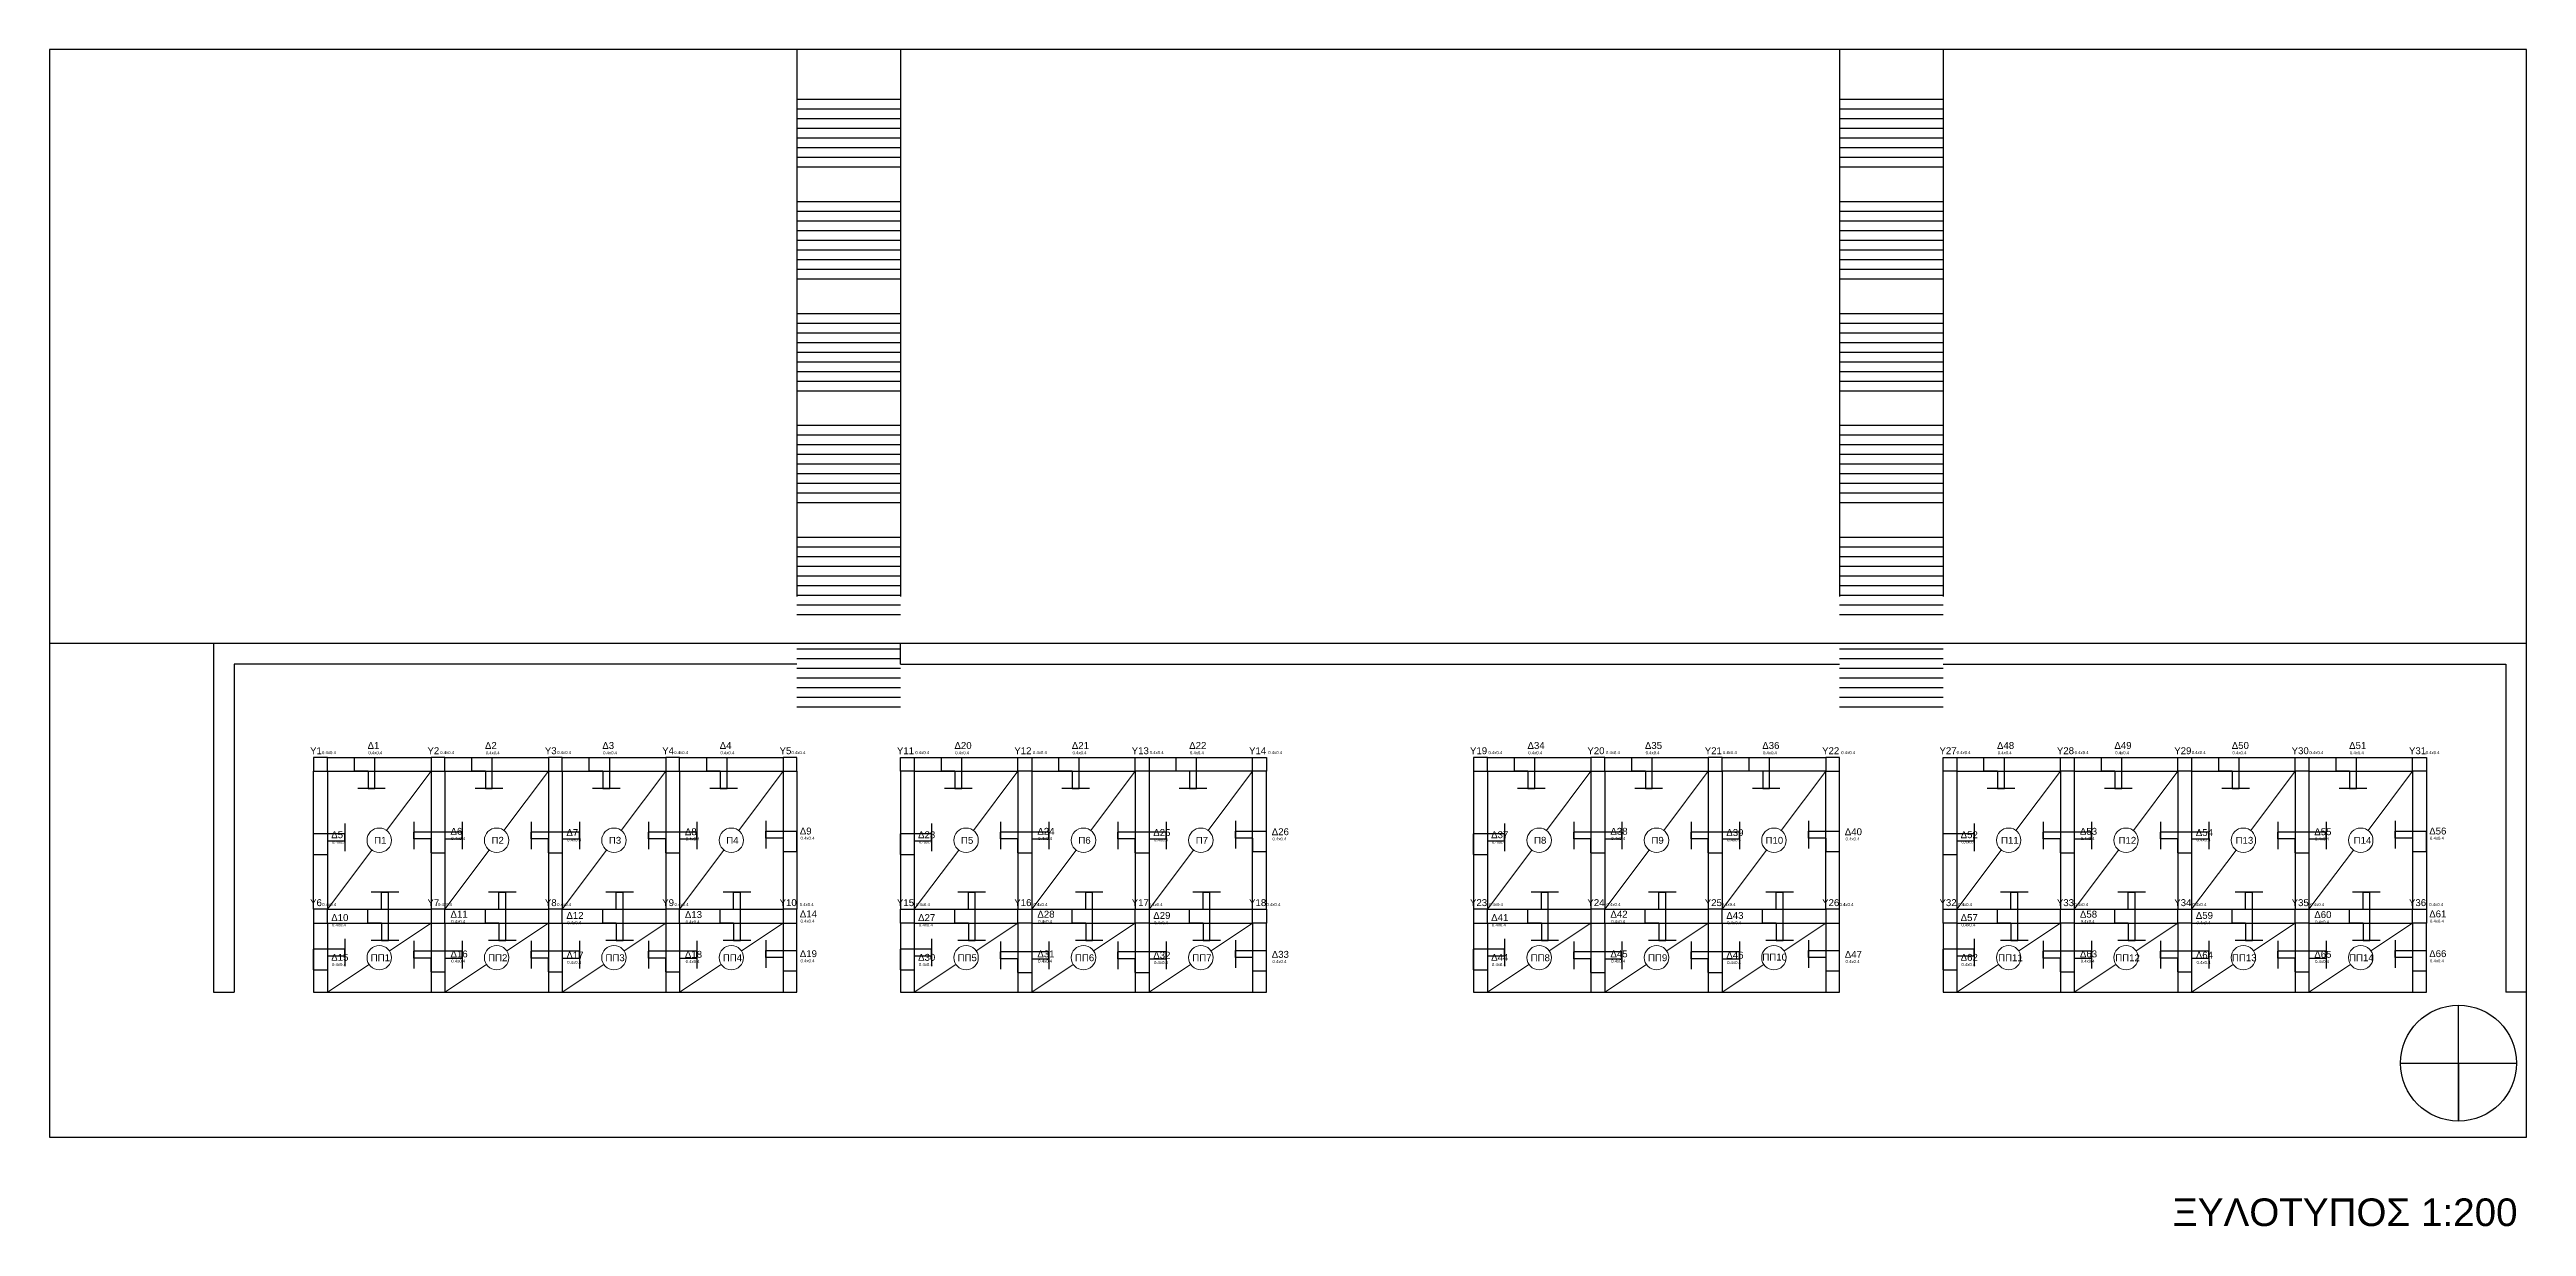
# Model space of a CAD drawing. Header units: millimetres. Extents: x 3409 to 3822, y 896 to 1108.
# Drawn here: x 3676.6 to 3748.4, y 898.1 to 932.2 of the extents above; entities that cross this region are included whole.
import ezdxf

# ---------------------------------------------------------------- set-up
doc = ezdxf.new("R2010")
doc.units = ezdxf.units.MM
for name, color, linetype in [('a-epipla', 8, 'Continuous'), ('A-text', 253, 'Continuous'), ('a-toixoi', 5, 'Continuous'), ('diakekomenes', 9, 'Continuous'), ('edafos', 2, 'Continuous'), ('ypostilwmata', 232, 'Continuous')]:
    doc.layers.add(name, color=color, linetype=linetype)
doc.layers.add('proteinomena iyometra', color=123, linetype='Continuous', lineweight=9)
doc.styles.get("Standard").update_dxf_attribs({"font": 'arial.ttf'})

msp = doc.modelspace()

# ---------------------------------------------------------------- texts
at = {"layer": 'a-epipla', "insert": (3738.133, 898.897), "char_height": 0.8, "attachment_point": 1}
msp.add_mtext_dynamic_manual_height_columns('ΞΥΛΟΤΥΠΟΣ 1:200', width=13.87388, gutter_width=12.5, heights=[0], dxfattribs=at)
at = {"layer": 'A-text', "attachment_point": 1}
for s, width, heights, insert, char_height in [('Y1', 3.03177, [0], (3684.177, 911.963), 0.2), ('Δ1', 0.72031, [0.364], (3685.843, 912.115), 0.2), ('Y2', 3.03177, [0], (3687.577, 911.963), 0.2), ('Δ2', 0.72031, [0.364], (3689.243, 912.115), 0.2), ('Y3', 3.03177, [0], (3690.977, 911.963), 0.2), ('Δ3', 0.72031, [0.364], (3692.643, 912.115), 0.2), ('Y4', 3.03177, [0], (3694.377, 911.963), 0.2), ('Δ4', 0.72031, [0.364], (3696.043, 912.115), 0.2), ('Y5', 3.03177, [0], (3697.777, 911.963), 0.2), ('Y11', 3.03177, [0], (3701.177, 911.963), 0.2), ('Δ20', 0.72031, [0.364], (3702.843, 912.115), 0.2), ('Y12', 3.03177, [0], (3704.577, 911.963), 0.2), ('Δ21', 0.72031, [0.364], (3706.243, 912.115), 0.2), ('Y13', 3.03177, [0], (3707.977, 911.963), 0.2), ('Δ22', 0.72031, [0.364], (3709.643, 912.115), 0.2), ('Y14', 3.03177, [0], (3711.377, 911.963), 0.2), ('Y19', 3.03177, [0], (3717.777, 911.963), 0.2), ('Δ34', 0.72031, [0.364], (3719.443, 912.115), 0.2), ('Y20', 3.03177, [0], (3721.177, 911.963), 0.2), ('Δ35', 0.72031, [0.364], (3722.843, 912.115), 0.2), ('Y21', 3.03177, [0], (3724.577, 911.963), 0.2), ('Δ36', 0.72031, [0.364], (3726.243, 912.115), 0.2), ('Y22', 3.03177, [0], (3727.977, 911.963), 0.2), ('Y27', 3.03177, [0], (3731.377, 911.963), 0.2), ('Δ48', 0.72031, [0.364], (3733.043, 912.115), 0.2), ('Y28', 3.03177, [0], (3734.777, 911.963), 0.2), ('Δ49', 0.72031, [0.364], (3736.443, 912.115), 0.2), ('Y29', 3.03177, [0], (3738.177, 911.963), 0.2), ('Δ50', 0.72031, [0.364], (3739.843, 912.115), 0.2), ('Y30', 3.03177, [0], (3741.577, 911.963), 0.2), ('Δ51', 0.72031, [0.364], (3743.243, 912.115), 0.2), ('Y31', 3.03177, [0], (3744.977, 911.963), 0.2), ('0.4x0.4', 0.2788, [0.119], (3684.522, 911.852), 0.088), ('0.4x0.4', 0.2788, [0.119], (3685.865, 911.849), 0.088), ('0.4x0.4', 0.2788, [0.119], (3687.945, 911.852), 0.088), ('0.4x0.4', 0.2788, [0.119], (3689.265, 911.849), 0.088), ('0.4x0.4', 0.2788, [0.119], (3691.335, 911.856), 0.088), ('0.4x0.4', 0.2788, [0.119], (3692.665, 911.849), 0.088), ('0.4x0.4', 0.2788, [0.119], (3694.723, 911.852), 0.088), ('0.4x0.4', 0.2788, [0.119], (3696.065, 911.849), 0.088), ('0.4x0.4', 0.2788, [0.119], (3698.121, 911.852), 0.088), ('0.4x0.4', 0.2788, [0.119], (3701.709, 911.852), 0.088), ('0.4x0.4', 0.2788, [0.119], (3702.865, 911.849), 0.088), ('0.4x0.4', 0.2788, [0.119], (3705.114, 911.852), 0.088), ('0.4x0.4', 0.2788, [0.119], (3706.265, 911.849), 0.088), ('0.4x0.4', 0.2788, [0.119], (3708.5, 911.852), 0.088), ('0.4x0.4', 0.2788, [0.119], (3709.665, 911.849), 0.088), ('0.4x0.4', 0.2788, [0.119], (3711.932, 911.852), 0.088), ('0.4x0.4', 0.2788, [0.119], (3718.309, 911.852), 0.088), ('0.4x0.4', 0.2788, [0.119], (3719.465, 911.849), 0.088), ('0.4x0.4', 0.2788, [0.119], (3721.714, 911.852), 0.088), ('0.4x0.4', 0.2788, [0.119], (3722.865, 911.849), 0.088), ('0.4x0.4', 0.2788, [0.119], (3725.1, 911.852), 0.088), ('0.4x0.4', 0.2788, [0.119], (3726.265, 911.849), 0.088), ('0.4x0.4', 0.2788, [0.119], (3728.532, 911.852), 0.088), ('0.4x0.4', 0.2788, [0.119], (3731.873, 911.852), 0.088), ('0.4x0.4', 0.2788, [0.119], (3733.065, 911.849), 0.088), ('0.4x0.4', 0.2788, [0.119], (3735.292, 911.852), 0.088), ('0.4x0.4', 0.2788, [0.119], (3736.465, 911.849), 0.088), ('0.4x0.4', 0.2788, [0.119], (3738.684, 911.856), 0.088), ('0.4x0.4', 0.2788, [0.119], (3739.865, 911.849), 0.088), ('0.4x0.4', 0.2788, [0.119], (3742.091, 911.852), 0.088), ('0.4x0.4', 0.2788, [0.119], (3743.265, 911.849), 0.088), ('0.4x0.4', 0.2788, [0.119], (3745.459, 911.852), 0.088), ('Δ5', 0.72031, [0.364], (3684.79, 909.53), 0.2), ('0.4x0.4', 0.2788, [0.119], (3684.812, 909.264), 0.088), ('Π1', 0.7636, [0], (3686.032, 909.368), 0.2), ('Δ6', 0.72031, [0.364], (3688.245, 909.629), 0.2), ('0.4x0.4', 0.2788, [0.119], (3688.267, 909.363), 0.088), ('Π2', 0.7636, [0], (3689.432, 909.368), 0.2), ('Δ7', 0.72031, [0.364], (3691.602, 909.593), 0.2), ('0.4x0.4', 0.2788, [0.119], (3691.624, 909.327), 0.088), ('Π3', 0.7636, [0], (3692.832, 909.368), 0.2), ('Δ8', 0.72031, [0.364], (3695.034, 909.617), 0.2), ('0.4x0.4', 0.2788, [0.119], (3695.056, 909.351), 0.088), ('Π4', 0.7636, [0], (3696.232, 909.368), 0.2), ('Δ9', 0.72031, [0.364], (3698.363, 909.637), 0.2), ('0.4x0.4', 0.2788, [0.119], (3698.385, 909.371), 0.088), ('Δ23', 0.72031, [0.364], (3701.79, 909.53), 0.2), ('0.4x0.4', 0.2788, [0.119], (3701.812, 909.264), 0.088), ('Π5', 0.7636, [0], (3703.032, 909.368), 0.2), ('Δ24', 0.72031, [0.364], (3705.245, 909.629), 0.2), ('0.4x0.4', 0.2788, [0.119], (3705.267, 909.363), 0.088), ('Π6', 0.7636, [0], (3706.432, 909.368), 0.2), ('Δ25', 0.72031, [0.364], (3708.602, 909.593), 0.2), ('0.4x0.4', 0.2788, [0.119], (3708.624, 909.327), 0.088), ('Π7', 0.7636, [0], (3709.832, 909.368), 0.2), ('Δ26', 0.72031, [0.364], (3712.034, 909.617), 0.2), ('0.4x0.4', 0.2788, [0.119], (3712.056, 909.351), 0.088), ('Δ37', 0.72031, [0.364], (3718.39, 909.53), 0.2), ('0.4x0.4', 0.2788, [0.119], (3718.412, 909.264), 0.088), ('Π8', 0.7636, [0], (3719.632, 909.368), 0.2), ('Δ38', 0.72031, [0.364], (3721.845, 909.629), 0.2), ('0.4x0.4', 0.2788, [0.119], (3721.867, 909.363), 0.088), ('Π9', 0.7636, [0], (3723.032, 909.368), 0.2), ('Δ39', 0.72031, [0.364], (3725.202, 909.593), 0.2), ('0.4x0.4', 0.2788, [0.119], (3725.224, 909.327), 0.088), ('Π10', 0.7636, [0], (3726.337, 909.368), 0.2), ('Δ40', 0.72031, [0.364], (3728.634, 909.617), 0.2), ('0.4x0.4', 0.2788, [0.119], (3728.656, 909.351), 0.088), ('Δ52', 0.72031, [0.364], (3731.99, 909.53), 0.2), ('0.4x0.4', 0.2788, [0.119], (3732.012, 909.264), 0.088), ('Π11', 0.7636, [0], (3733.159, 909.368), 0.2), ('Δ53', 0.72031, [0.364], (3735.445, 909.629), 0.2), ('0.4x0.4', 0.2788, [0.119], (3735.467, 909.363), 0.088), ('Π12', 0.7636, [0], (3736.563, 909.368), 0.2), ('Δ54', 0.72031, [0.364], (3738.802, 909.593), 0.2), ('0.4x0.4', 0.2788, [0.119], (3738.824, 909.327), 0.088), ('Π13', 0.7636, [0], (3739.954, 909.368), 0.2), ('Δ55', 0.72031, [0.364], (3742.234, 909.617), 0.2), ('0.4x0.4', 0.2788, [0.119], (3742.256, 909.351), 0.088), ('Π14', 0.7636, [0], (3743.374, 909.368), 0.2), ('Δ56', 0.72031, [0.364], (3745.563, 909.637), 0.2), ('0.4x0.4', 0.2788, [0.119], (3745.585, 909.371), 0.088), ('Y6', 3.03177, [0], (3684.177, 907.563), 0.2), ('0.4x0.4', 0.2788, [0.119], (3684.529, 907.452), 0.088), ('Δ10', 0.72031, [0.364], (3684.79, 907.13), 0.2), ('Y7', 3.03177, [0], (3687.577, 907.563), 0.2), ('0.4x0.4', 0.2788, [0.119], (3687.883, 907.452), 0.088), ('Δ11', 0.72031, [0.364], (3688.245, 907.229), 0.2), ('0.4x0.4', 0.2788, [0.119], (3688.267, 906.963), 0.088), ('Y8', 3.03177, [0], (3690.977, 907.563), 0.2), ('0.4x0.4', 0.2788, [0.119], (3691.334, 907.452), 0.088), ('Δ12', 0.72031, [0.364], (3691.602, 907.193), 0.2), ('0.4x0.4', 0.2788, [0.119], (3691.624, 906.927), 0.088), ('Y9', 3.03177, [0], (3694.377, 907.563), 0.2), ('0.4x0.4', 0.2788, [0.119], (3694.736, 907.452), 0.088), ('Δ13', 0.72031, [0.364], (3695.034, 907.217), 0.2), ('0.4x0.4', 0.2788, [0.119], (3695.056, 906.951), 0.088), ('Y10', 3.03177, [0], (3697.777, 907.563), 0.2), ('0.4x0.4', 0.2788, [0.119], (3698.362, 907.452), 0.088), ('Δ14', 0.72031, [0.364], (3698.363, 907.237), 0.2), ('0.4x0.4', 0.2788, [0.119], (3698.385, 906.971), 0.088), ('Y15', 3.03177, [0], (3701.177, 907.563), 0.2), ('0.4x0.4', 0.2788, [0.119], (3701.727, 907.452), 0.088), ('Δ27', 0.72031, [0.364], (3701.79, 907.13), 0.2), ('Y16', 3.03177, [0], (3704.577, 907.563), 0.2), ('0.4x0.4', 0.2788, [0.119], (3705.132, 907.452), 0.088), ('Δ28', 0.72031, [0.364], (3705.245, 907.229), 0.2), ('0.4x0.4', 0.2788, [0.119], (3705.267, 906.963), 0.088), ('Y17', 3.03177, [0], (3707.977, 907.563), 0.2), ('0.4x0.4', 0.2788, [0.119], (3708.467, 907.452), 0.088), ('Δ29', 0.72031, [0.364], (3708.602, 907.193), 0.2), ('0.4x0.4', 0.2788, [0.119], (3708.624, 906.927), 0.088), ('Y18', 3.03177, [0], (3711.377, 907.563), 0.2), ('0.4x0.4', 0.2788, [0.119], (3711.88, 907.452), 0.088), ('Y23', 3.03177, [0], (3717.777, 907.563), 0.2), ('0.4x0.4', 0.2788, [0.119], (3718.327, 907.452), 0.088), ('Δ41', 0.72031, [0.364], (3718.39, 907.13), 0.2), ('Y24', 3.03177, [0], (3721.177, 907.563), 0.2), ('0.4x0.4', 0.2788, [0.119], (3721.732, 907.452), 0.088), ('Δ42', 0.72031, [0.364], (3721.845, 907.229), 0.2), ('0.4x0.4', 0.2788, [0.119], (3721.867, 906.963), 0.088), ('Y25', 3.03177, [0], (3724.577, 907.563), 0.2), ('0.4x0.4', 0.2788, [0.119], (3725.067, 907.452), 0.088), ('Δ43', 0.72031, [0.364], (3725.202, 907.193), 0.2), ('0.4x0.4', 0.2788, [0.119], (3725.224, 906.927), 0.088), ('Y26', 3.03177, [0], (3727.977, 907.563), 0.2), ('0.4x0.4', 0.2788, [0.119], (3728.48, 907.452), 0.088), ('Y32', 3.03177, [0], (3731.377, 907.563), 0.2), ('0.4x0.4', 0.2788, [0.119], (3731.917, 907.452), 0.088), ('Δ57', 0.72031, [0.364], (3731.99, 907.13), 0.2), ('Y33', 3.03177, [0], (3734.777, 907.563), 0.2), ('0.4x0.4', 0.2788, [0.119], (3735.28, 907.452), 0.088), ('Δ58', 0.72031, [0.364], (3735.445, 907.229), 0.2), ('0.4x0.4', 0.2788, [0.119], (3735.467, 906.963), 0.088), ('Y34', 3.03177, [0], (3738.177, 907.563), 0.2), ('0.4x0.4', 0.2788, [0.119], (3738.703, 907.452), 0.088), ('Δ59', 0.72031, [0.364], (3738.802, 907.193), 0.2), ('0.4x0.4', 0.2788, [0.119], (3738.824, 906.927), 0.088), ('Y35', 3.03177, [0], (3741.577, 907.563), 0.2), ('0.4x0.4', 0.2788, [0.119], (3742.118, 907.452), 0.088), ('Δ60', 0.72031, [0.364], (3742.234, 907.217), 0.2), ('0.4x0.4', 0.2788, [0.119], (3742.256, 906.951), 0.088), ('Y36', 3.03177, [0], (3744.977, 907.563), 0.2), ('0.4x0.4', 0.2788, [0.119], (3745.562, 907.452), 0.088), ('Δ61', 0.72031, [0.364], (3745.563, 907.237), 0.2), ('0.4x0.4', 0.2788, [0.119], (3745.585, 906.971), 0.088), ('0.4x0.4', 0.2788, [0.119], (3684.812, 906.864), 0.088), ('0.4x0.4', 0.2788, [0.119], (3701.812, 906.864), 0.088), ('0.4x0.4', 0.2788, [0.119], (3718.412, 906.864), 0.088), ('0.4x0.4', 0.2788, [0.119], (3732.012, 906.864), 0.088), ('Δ15', 0.72031, [0.364], (3684.79, 905.979), 0.2), ('0.4x0.4', 0.2788, [0.119], (3684.812, 905.713), 0.088), ('ΠΠ1', 0.7636, [0], (3685.933, 905.968), 0.2), ('Δ16', 0.72031, [0.364], (3688.245, 906.078), 0.2), ('0.4x0.4', 0.2788, [0.119], (3688.267, 905.812), 0.088), ('ΠΠ2', 0.7636, [0], (3689.333, 905.968), 0.2), ('Δ17', 0.72031, [0.364], (3691.602, 906.042), 0.2), ('0.4x0.4', 0.2788, [0.119], (3691.624, 905.776), 0.088), ('ΠΠ3', 0.7636, [0], (3692.733, 905.968), 0.2), ('Δ18', 0.72031, [0.364], (3695.034, 906.066), 0.2), ('0.4x0.4', 0.2788, [0.119], (3695.056, 905.8), 0.088), ('ΠΠ4', 0.7636, [0], (3696.133, 905.968), 0.2), ('Δ19', 0.72031, [0.364], (3698.363, 906.086), 0.2), ('0.4x0.4', 0.2788, [0.119], (3698.385, 905.82), 0.088), ('Δ30', 0.72031, [0.364], (3701.79, 905.979), 0.2), ('0.4x0.4', 0.2788, [0.119], (3701.812, 905.713), 0.088), ('ΠΠ5', 0.7636, [0], (3702.933, 905.968), 0.2), ('Δ31', 0.72031, [0.364], (3705.245, 906.078), 0.2), ('0.4x0.4', 0.2788, [0.119], (3705.267, 905.812), 0.088), ('ΠΠ6', 0.7636, [0], (3706.333, 905.968), 0.2), ('Δ32', 0.72031, [0.364], (3708.602, 906.042), 0.2), ('0.4x0.4', 0.2788, [0.119], (3708.624, 905.776), 0.088), ('ΠΠ7', 0.7636, [0], (3709.733, 905.968), 0.2), ('Δ33', 0.72031, [0.364], (3712.034, 906.066), 0.2), ('0.4x0.4', 0.2788, [0.119], (3712.056, 905.8), 0.088), ('Δ44', 0.72031, [0.364], (3718.39, 905.979), 0.2), ('0.4x0.4', 0.2788, [0.119], (3718.412, 905.713), 0.088), ('ΠΠ8', 0.7636, [0], (3719.533, 905.968), 0.2), ('Δ45', 0.72031, [0.364], (3721.845, 906.078), 0.2), ('0.4x0.4', 0.2788, [0.119], (3721.867, 905.812), 0.088), ('ΠΠ9', 0.7636, [0], (3722.933, 905.968), 0.2), ('Δ46', 0.72031, [0.364], (3725.202, 906.042), 0.2), ('0.4x0.4', 0.2788, [0.119], (3725.224, 905.776), 0.088), ('ΠΠ10', 0.7636, [0], (3726.245, 905.986), 0.2), ('Δ47', 0.72031, [0.364], (3728.634, 906.066), 0.2), ('0.4x0.4', 0.2788, [0.119], (3728.656, 905.8), 0.088), ('Δ62', 0.72031, [0.364], (3731.99, 905.979), 0.2), ('0.4x0.4', 0.2788, [0.119], (3732.012, 905.713), 0.088), ('ΠΠ11', 0.7636, [0], (3733.075, 905.968), 0.2), ('Δ63', 0.72031, [0.364], (3735.445, 906.078), 0.2), ('0.4x0.4', 0.2788, [0.119], (3735.467, 905.812), 0.088), ('ΠΠ12', 0.7636, [0], (3736.468, 905.968), 0.2), ('Δ64', 0.72031, [0.364], (3738.802, 906.042), 0.2), ('0.4x0.4', 0.2788, [0.119], (3738.824, 905.776), 0.088), ('ΠΠ13', 0.7636, [0], (3739.849, 905.968), 0.2), ('Δ65', 0.72031, [0.364], (3742.234, 906.066), 0.2), ('0.4x0.4', 0.2788, [0.119], (3742.256, 905.8), 0.088), ('ΠΠ14', 0.7636, [0], (3743.241, 905.968), 0.2), ('Δ66', 0.72031, [0.364], (3745.563, 906.086), 0.2), ('0.4x0.4', 0.2788, [0.119], (3745.585, 905.82), 0.088)]:
    msp.add_mtext_dynamic_manual_height_columns(s, width=width, gutter_width=12.5, heights=heights, dxfattribs=dict(at, insert=insert, char_height=char_height))

# ---------------------------------------------------------------- linework, layer by layer
at = {"layer": 'a-epipla'}
for p, q in [((3746.412, 901.135), (3746.412, 904.494)), ((3744.733, 902.815), (3748.092, 902.815))]:
    msp.add_line(p, q, dxfattribs=at)
msp.add_circle((3746.412, 902.815), 1.679, dxfattribs=at)
at = {"layer": 'a-toixoi'}
for p, q in [((3681.38, 914.97), (3681.38, 904.87)), ((3701.28, 914.37), (3701.28, 914.97)), ((3748.38, 904.87), (3748.38, 914.97)), ((3681.98, 914.37), (3681.98, 904.87)), ((3698.28, 914.37), (3681.98, 914.37)), ((3701.28, 914.37), (3728.48, 914.37)), ((3731.48, 914.37), (3747.78, 914.37)), ((3747.78, 914.37), (3747.78, 904.87)), ((3684.28, 907.27), (3684.28, 911.27)), ((3684.68, 911.67), (3687.68, 911.67)), ((3684.68, 911.27), (3687.68, 911.27)), ((3684.68, 911.27), (3684.68, 907.27)), ((3685.456, 911.67), (3686.056, 911.67)), ((3685.456, 911.67), (3685.456, 911.27)), ((3685.856, 911.27), (3685.456, 911.27)), ((3685.856, 911.27), (3685.856, 910.77)), ((3686.056, 910.77), (3686.056, 911.67)), ((3687.68, 911.27), (3687.68, 907.27)), ((3688.08, 911.67), (3691.08, 911.67)), ((3688.08, 911.27), (3688.08, 907.27)), ((3688.08, 911.27), (3691.08, 911.27)), ((3688.856, 911.67), (3689.456, 911.67)), ((3688.856, 911.67), (3688.856, 911.27)), ((3689.256, 911.27), (3688.856, 911.27)), ((3689.256, 911.27), (3689.256, 910.77)), ((3689.456, 910.77), (3689.456, 911.67)), ((3691.08, 911.27), (3691.08, 907.27)), ((3691.48, 911.67), (3694.48, 911.67)), ((3691.48, 911.27), (3691.48, 907.27)), ((3691.48, 911.27), (3694.48, 911.27)), ((3692.256, 911.67), (3692.856, 911.67)), ((3692.256, 911.67), (3692.256, 911.27)), ((3692.656, 911.27), (3692.256, 911.27)), ((3692.656, 911.27), (3692.656, 910.77)), ((3692.856, 910.77), (3692.856, 911.67)), ((3694.48, 911.27), (3694.48, 907.27)), ((3694.88, 911.67), (3697.88, 911.67)), ((3694.88, 911.27), (3694.88, 907.27)), ((3694.88, 911.27), (3697.88, 911.27)), ((3695.656, 911.67), (3696.256, 911.67)), ((3695.656, 911.67), (3695.656, 911.27)), ((3696.056, 911.27), (3695.656, 911.27)), ((3696.056, 911.27), (3696.056, 910.77)), ((3696.256, 910.77), (3696.256, 911.67)), ((3697.88, 911.27), (3697.88, 907.27)), ((3698.28, 911.27), (3698.28, 907.27)), ((3701.28, 911.27), (3701.28, 907.27)), ((3701.68, 911.67), (3704.68, 911.67)), ((3701.68, 911.27), (3701.68, 907.27)), ((3701.68, 911.27), (3704.68, 911.27)), ((3702.456, 911.67), (3703.056, 911.67)), ((3702.456, 911.67), (3702.456, 911.27)), ((3702.856, 911.27), (3702.456, 911.27)), ((3702.856, 911.27), (3702.856, 910.77)), ((3703.056, 910.77), (3703.056, 911.67)), ((3704.68, 911.27), (3704.68, 907.27)), ((3705.08, 911.67), (3708.08, 911.67)), ((3705.08, 911.27), (3708.08, 911.27)), ((3705.08, 911.27), (3705.08, 907.27)), ((3705.856, 911.67), (3706.456, 911.67)), ((3705.856, 911.67), (3705.856, 911.27)), ((3706.256, 911.27), (3705.856, 911.27)), ((3706.256, 911.27), (3706.256, 910.77)), ((3706.456, 910.77), (3706.456, 911.67)), ((3708.08, 911.27), (3708.08, 907.27)), ((3708.48, 911.67), (3711.48, 911.67)), ((3711.48, 911.27), (3708.48, 911.27)), ((3708.48, 911.27), (3708.48, 907.27)), ((3709.256, 911.67), (3709.856, 911.67)), ((3709.256, 911.67), (3709.256, 911.27)), ((3709.656, 911.27), (3709.256, 911.27)), ((3709.656, 911.27), (3709.656, 910.77)), ((3709.856, 910.77), (3709.856, 911.67)), ((3711.48, 907.27), (3711.48, 911.27)), ((3711.88, 907.27), (3711.88, 911.27)), ((3717.88, 911.27), (3717.88, 907.27)), ((3718.28, 911.67), (3721.28, 911.67)), ((3718.28, 911.27), (3718.28, 907.27)), ((3718.28, 911.27), (3721.28, 911.27)), ((3719.056, 911.67), (3719.656, 911.67)), ((3719.056, 911.67), (3719.056, 911.27)), ((3719.456, 911.27), (3719.056, 911.27)), ((3719.456, 911.27), (3719.456, 910.77)), ((3719.656, 910.77), (3719.656, 911.67)), ((3721.28, 911.27), (3721.28, 907.27)), ((3721.68, 911.67), (3724.68, 911.67)), ((3721.68, 911.27), (3724.68, 911.27)), ((3721.68, 911.27), (3721.68, 907.27)), ((3722.456, 911.67), (3723.056, 911.67)), ((3722.456, 911.67), (3722.456, 911.27)), ((3722.856, 911.27), (3722.456, 911.27)), ((3722.856, 911.27), (3722.856, 910.77)), ((3723.056, 910.77), (3723.056, 911.67)), ((3724.68, 911.27), (3724.68, 907.27)), ((3725.08, 911.67), (3728.08, 911.67)), ((3728.08, 911.27), (3725.08, 911.27)), ((3725.08, 911.27), (3725.08, 907.27)), ((3725.856, 911.67), (3726.456, 911.67)), ((3725.856, 911.67), (3725.856, 911.27)), ((3726.256, 911.27), (3725.856, 911.27)), ((3726.256, 911.27), (3726.256, 910.77)), ((3726.456, 910.77), (3726.456, 911.67)), ((3728.08, 907.27), (3728.08, 911.27)), ((3728.48, 907.27), (3728.48, 911.27)), ((3731.48, 907.27), (3731.48, 911.27)), ((3731.88, 911.67), (3734.88, 911.67)), ((3731.88, 911.27), (3734.88, 911.27)), ((3731.88, 911.27), (3731.88, 907.27)), ((3732.656, 911.67), (3733.256, 911.67)), ((3732.656, 911.67), (3732.656, 911.27)), ((3733.056, 911.27), (3732.656, 911.27)), ((3733.056, 911.27), (3733.056, 910.77)), ((3733.256, 910.77), (3733.256, 911.67)), ((3734.88, 911.27), (3734.88, 907.27)), ((3735.28, 911.67), (3738.28, 911.67)), ((3735.28, 911.27), (3735.28, 907.27)), ((3735.28, 911.27), (3738.28, 911.27)), ((3736.056, 911.67), (3736.656, 911.67)), ((3736.056, 911.67), (3736.056, 911.27)), ((3736.456, 911.27), (3736.056, 911.27)), ((3736.456, 911.27), (3736.456, 910.77)), ((3736.656, 910.77), (3736.656, 911.67)), ((3738.28, 911.27), (3738.28, 907.27)), ((3738.68, 911.67), (3741.68, 911.67)), ((3738.68, 911.27), (3738.68, 907.27)), ((3738.68, 911.27), (3741.68, 911.27)), ((3739.456, 911.67), (3740.056, 911.67)), ((3739.456, 911.67), (3739.456, 911.27)), ((3739.856, 911.27), (3739.456, 911.27)), ((3739.856, 911.27), (3739.856, 910.77)), ((3740.056, 910.77), (3740.056, 911.67)), ((3741.68, 911.27), (3741.68, 907.27)), ((3742.08, 911.67), (3745.08, 911.67)), ((3742.08, 911.27), (3742.08, 907.27)), ((3742.08, 911.27), (3745.08, 911.27)), ((3742.856, 911.67), (3743.456, 911.67)), ((3742.856, 911.67), (3742.856, 911.27)), ((3743.256, 911.27), (3742.856, 911.27)), ((3743.256, 911.27), (3743.256, 910.77)), ((3743.456, 910.77), (3743.456, 911.67)), ((3745.08, 911.27), (3745.08, 907.27)), ((3745.48, 911.27), (3745.48, 907.27)), ((3685.856, 910.77), (3686.056, 910.77)), ((3689.256, 910.77), (3689.456, 910.77)), ((3692.656, 910.77), (3692.856, 910.77)), ((3696.056, 910.77), (3696.256, 910.77)), ((3702.856, 910.77), (3703.056, 910.77)), ((3706.256, 910.77), (3706.456, 910.77)), ((3709.656, 910.77), (3709.856, 910.77)), ((3719.456, 910.77), (3719.656, 910.77)), ((3722.856, 910.77), (3723.056, 910.77)), ((3726.256, 910.77), (3726.456, 910.77)), ((3733.056, 910.77), (3733.256, 910.77)), ((3736.456, 910.77), (3736.656, 910.77)), ((3739.856, 910.77), (3740.056, 910.77)), ((3743.256, 910.77), (3743.456, 910.77)), ((3684.28, 908.855), (3684.28, 909.455)), ((3685.18, 909.455), (3684.28, 909.455)), ((3684.68, 909.255), (3684.68, 908.855)), ((3684.68, 909.255), (3685.18, 909.255)), ((3685.18, 909.255), (3685.18, 909.455)), ((3687.18, 909.308), (3687.18, 909.508)), ((3688.58, 909.508), (3687.18, 909.508)), ((3687.68, 909.308), (3687.18, 909.308)), ((3687.68, 908.908), (3687.68, 909.308)), ((3688.08, 909.308), (3688.08, 908.908)), ((3688.08, 909.308), (3688.58, 909.308)), ((3688.58, 909.308), (3688.58, 909.508)), ((3690.58, 909.308), (3690.58, 909.508)), ((3691.98, 909.508), (3690.58, 909.508)), ((3691.08, 909.308), (3690.58, 909.308)), ((3691.08, 908.908), (3691.08, 909.308)), ((3691.48, 909.308), (3691.48, 908.908)), ((3691.48, 909.308), (3691.98, 909.308)), ((3691.98, 909.308), (3691.98, 909.508)), ((3693.98, 909.308), (3693.98, 909.508)), ((3695.38, 909.508), (3693.98, 909.508)), ((3694.48, 909.308), (3693.98, 909.308)), ((3694.48, 908.908), (3694.48, 909.308)), ((3694.88, 909.308), (3694.88, 908.908)), ((3694.88, 909.308), (3695.38, 909.308)), ((3695.38, 909.308), (3695.38, 909.508)), ((3697.38, 909.333), (3697.38, 909.533)), ((3697.38, 909.533), (3698.28, 909.533)), ((3697.88, 909.333), (3697.38, 909.333)), ((3697.88, 909.333), (3697.88, 908.933)), ((3698.28, 908.933), (3698.28, 909.533)), ((3701.28, 908.855), (3701.28, 909.455)), ((3702.18, 909.455), (3701.28, 909.455)), ((3701.68, 909.255), (3701.68, 908.855)), ((3701.68, 909.255), (3702.18, 909.255)), ((3702.18, 909.255), (3702.18, 909.455)), ((3704.18, 909.308), (3704.18, 909.508)), ((3705.58, 909.508), (3704.18, 909.508)), ((3704.68, 909.308), (3704.18, 909.308)), ((3704.68, 908.908), (3704.68, 909.308)), ((3705.08, 909.308), (3705.08, 908.908)), ((3705.08, 909.308), (3705.58, 909.308)), ((3705.58, 909.308), (3705.58, 909.508)), ((3707.58, 909.308), (3707.58, 909.508)), ((3708.98, 909.508), (3707.58, 909.508)), ((3708.08, 909.308), (3707.58, 909.308)), ((3708.08, 908.908), (3708.08, 909.308)), ((3708.48, 909.308), (3708.48, 908.908)), ((3708.48, 909.308), (3708.98, 909.308)), ((3708.98, 909.308), (3708.98, 909.508)), ((3710.98, 909.333), (3710.98, 909.533)), ((3710.98, 909.533), (3711.88, 909.533)), ((3711.48, 909.333), (3710.98, 909.333)), ((3711.48, 909.333), (3711.48, 908.933)), ((3711.88, 908.933), (3711.88, 909.533)), ((3717.88, 908.855), (3717.88, 909.455)), ((3718.78, 909.455), (3717.88, 909.455)), ((3718.28, 909.255), (3718.28, 908.855)), ((3718.28, 909.255), (3718.78, 909.255)), ((3718.78, 909.255), (3718.78, 909.455)), ((3720.78, 909.308), (3720.78, 909.508)), ((3722.18, 909.508), (3720.78, 909.508)), ((3721.28, 909.308), (3720.78, 909.308)), ((3721.28, 908.908), (3721.28, 909.308)), ((3721.68, 909.308), (3721.68, 908.908)), ((3721.68, 909.308), (3722.18, 909.308)), ((3722.18, 909.308), (3722.18, 909.508)), ((3724.18, 909.308), (3724.18, 909.508)), ((3725.58, 909.508), (3724.18, 909.508)), ((3724.68, 909.308), (3724.18, 909.308)), ((3724.68, 908.908), (3724.68, 909.308)), ((3725.08, 909.308), (3725.08, 908.908)), ((3725.08, 909.308), (3725.58, 909.308)), ((3725.58, 909.308), (3725.58, 909.508)), ((3727.58, 909.333), (3727.58, 909.533)), ((3727.58, 909.533), (3728.48, 909.533)), ((3728.08, 909.333), (3727.58, 909.333)), ((3728.08, 909.333), (3728.08, 908.933)), ((3728.48, 908.933), (3728.48, 909.533)), ((3731.48, 908.855), (3731.48, 909.455)), ((3732.38, 909.455), (3731.48, 909.455)), ((3731.88, 909.255), (3731.88, 908.855)), ((3731.88, 909.255), (3732.38, 909.255)), ((3732.38, 909.255), (3732.38, 909.455)), ((3734.38, 909.308), (3734.38, 909.508)), ((3735.78, 909.508), (3734.38, 909.508)), ((3734.88, 909.308), (3734.38, 909.308)), ((3734.88, 908.908), (3734.88, 909.308)), ((3735.28, 909.308), (3735.28, 908.908)), ((3735.28, 909.308), (3735.78, 909.308)), ((3735.78, 909.308), (3735.78, 909.508)), ((3737.78, 909.308), (3737.78, 909.508)), ((3739.18, 909.508), (3737.78, 909.508)), ((3738.28, 909.308), (3737.78, 909.308)), ((3738.28, 908.908), (3738.28, 909.308)), ((3738.68, 909.308), (3738.68, 908.908)), ((3738.68, 909.308), (3739.18, 909.308)), ((3739.18, 909.308), (3739.18, 909.508)), ((3741.18, 909.308), (3741.18, 909.508)), ((3742.58, 909.508), (3741.18, 909.508)), ((3741.68, 909.308), (3741.18, 909.308)), ((3741.68, 908.908), (3741.68, 909.308)), ((3742.08, 909.308), (3742.08, 908.908)), ((3742.08, 909.308), (3742.58, 909.308)), ((3742.58, 909.308), (3742.58, 909.508)), ((3744.58, 909.333), (3744.58, 909.533)), ((3744.58, 909.533), (3745.48, 909.533)), ((3745.08, 909.333), (3744.58, 909.333)), ((3745.08, 909.333), (3745.08, 908.933)), ((3745.48, 908.933), (3745.48, 909.533)), ((3684.28, 908.855), (3684.68, 908.855)), ((3687.68, 908.908), (3688.08, 908.908)), ((3691.08, 908.908), (3691.48, 908.908)), ((3694.48, 908.908), (3694.88, 908.908)), ((3698.28, 908.933), (3697.88, 908.933)), ((3701.28, 908.855), (3701.68, 908.855)), ((3704.68, 908.908), (3705.08, 908.908)), ((3708.08, 908.908), (3708.48, 908.908)), ((3711.88, 908.933), (3711.48, 908.933)), ((3717.88, 908.855), (3718.28, 908.855)), ((3721.28, 908.908), (3721.68, 908.908)), ((3724.68, 908.908), (3725.08, 908.908)), ((3728.48, 908.933), (3728.08, 908.933)), ((3731.48, 908.855), (3731.88, 908.855)), ((3734.88, 908.908), (3735.28, 908.908)), ((3738.28, 908.908), (3738.68, 908.908)), ((3741.68, 908.908), (3742.08, 908.908)), ((3745.48, 908.933), (3745.08, 908.933)), ((3686.245, 907.27), (3686.245, 907.77)), ((3686.245, 907.77), (3686.445, 907.77)), ((3686.445, 906.37), (3686.445, 907.77)), ((3689.645, 907.27), (3689.645, 907.77)), ((3689.645, 907.77), (3689.845, 907.77)), ((3689.845, 906.37), (3689.845, 907.77)), ((3693.045, 907.27), (3693.045, 907.77)), ((3693.045, 907.77), (3693.245, 907.77)), ((3693.245, 906.37), (3693.245, 907.77)), ((3696.445, 907.27), (3696.445, 907.77)), ((3696.445, 907.77), (3696.645, 907.77)), ((3696.645, 906.37), (3696.645, 907.77)), ((3703.245, 907.27), (3703.245, 907.77)), ((3703.245, 907.77), (3703.445, 907.77)), ((3703.445, 906.37), (3703.445, 907.77)), ((3706.645, 907.27), (3706.645, 907.77)), ((3706.645, 907.77), (3706.845, 907.77)), ((3706.845, 906.37), (3706.845, 907.77)), ((3710.045, 907.27), (3710.045, 907.77)), ((3710.045, 907.77), (3710.245, 907.77)), ((3710.245, 906.37), (3710.245, 907.77)), ((3719.845, 907.27), (3719.845, 907.77)), ((3719.845, 907.77), (3720.045, 907.77)), ((3720.045, 906.37), (3720.045, 907.77)), ((3723.245, 907.27), (3723.245, 907.77)), ((3723.245, 907.77), (3723.445, 907.77)), ((3723.445, 906.37), (3723.445, 907.77)), ((3726.645, 907.27), (3726.645, 907.77)), ((3726.645, 907.77), (3726.845, 907.77)), ((3726.845, 906.37), (3726.845, 907.77)), ((3733.445, 907.27), (3733.445, 907.77)), ((3733.445, 907.77), (3733.645, 907.77)), ((3733.645, 906.37), (3733.645, 907.77)), ((3736.845, 907.27), (3736.845, 907.77)), ((3736.845, 907.77), (3737.045, 907.77)), ((3737.045, 906.37), (3737.045, 907.77)), ((3740.245, 907.27), (3740.245, 907.77)), ((3740.245, 907.77), (3740.445, 907.77)), ((3740.445, 906.37), (3740.445, 907.77)), ((3743.645, 907.27), (3743.645, 907.77)), ((3743.645, 907.77), (3743.845, 907.77)), ((3743.845, 906.37), (3743.845, 907.77)), ((3684.68, 907.27), (3687.68, 907.27)), ((3685.845, 907.27), (3686.245, 907.27)), ((3685.845, 907.27), (3685.845, 906.87)), ((3688.08, 907.27), (3691.08, 907.27)), ((3689.245, 907.27), (3689.645, 907.27)), ((3689.245, 907.27), (3689.245, 906.87)), ((3691.48, 907.27), (3694.48, 907.27)), ((3692.645, 907.27), (3693.045, 907.27)), ((3692.645, 907.27), (3692.645, 906.87)), ((3694.88, 907.27), (3697.88, 907.27)), ((3696.045, 907.27), (3696.445, 907.27)), ((3696.045, 907.27), (3696.045, 906.87)), ((3701.68, 907.27), (3704.68, 907.27)), ((3702.845, 907.27), (3703.245, 907.27)), ((3702.845, 907.27), (3702.845, 906.87)), ((3705.08, 907.27), (3708.08, 907.27)), ((3706.245, 907.27), (3706.645, 907.27)), ((3706.245, 907.27), (3706.245, 906.87)), ((3708.48, 907.27), (3711.48, 907.27)), ((3709.645, 907.27), (3710.045, 907.27)), ((3709.645, 907.27), (3709.645, 906.87)), ((3718.28, 907.27), (3721.28, 907.27)), ((3719.445, 907.27), (3719.845, 907.27)), ((3719.445, 907.27), (3719.445, 906.87)), ((3721.68, 907.27), (3724.68, 907.27)), ((3722.845, 907.27), (3723.245, 907.27)), ((3722.845, 907.27), (3722.845, 906.87)), ((3725.08, 907.27), (3728.08, 907.27)), ((3726.245, 907.27), (3726.645, 907.27)), ((3726.245, 907.27), (3726.245, 906.87)), ((3731.88, 907.27), (3734.88, 907.27)), ((3733.045, 907.27), (3733.445, 907.27)), ((3733.045, 907.27), (3733.045, 906.87)), ((3735.28, 907.27), (3738.28, 907.27)), ((3736.445, 907.27), (3736.845, 907.27)), ((3736.445, 907.27), (3736.445, 906.87)), ((3738.68, 907.27), (3741.68, 907.27)), ((3739.845, 907.27), (3740.245, 907.27)), ((3739.845, 907.27), (3739.845, 906.87)), ((3742.08, 907.27), (3745.08, 907.27)), ((3743.245, 907.27), (3743.645, 907.27)), ((3743.245, 907.27), (3743.245, 906.87)), ((3684.28, 906.87), (3684.28, 904.87)), ((3684.68, 906.87), (3684.68, 904.87)), ((3684.68, 906.87), (3687.68, 906.87)), ((3686.245, 906.87), (3685.845, 906.87)), ((3686.245, 906.87), (3686.245, 906.37)), ((3686.245, 906.37), (3686.445, 906.37)), ((3687.68, 906.87), (3687.68, 904.87)), ((3688.08, 906.87), (3688.08, 904.87)), ((3688.08, 906.87), (3691.08, 906.87)), ((3689.645, 906.87), (3689.245, 906.87)), ((3689.645, 906.87), (3689.645, 906.37)), ((3689.645, 906.37), (3689.845, 906.37)), ((3691.08, 906.87), (3691.08, 904.87)), ((3691.48, 906.87), (3691.48, 904.87)), ((3691.48, 906.87), (3694.48, 906.87)), ((3693.045, 906.87), (3692.645, 906.87)), ((3693.045, 906.87), (3693.045, 906.37)), ((3693.045, 906.37), (3693.245, 906.37)), ((3694.48, 906.87), (3694.48, 904.87)), ((3694.88, 906.87), (3697.88, 906.87)), ((3694.88, 906.87), (3694.88, 904.87)), ((3696.445, 906.87), (3696.045, 906.87)), ((3696.445, 906.87), (3696.445, 906.37)), ((3696.445, 906.37), (3696.645, 906.37)), ((3697.88, 906.87), (3697.88, 904.87)), ((3698.28, 904.87), (3698.28, 906.87)), ((3701.28, 906.87), (3701.28, 904.87)), ((3701.68, 906.87), (3701.68, 904.87)), ((3701.68, 906.87), (3704.68, 906.87)), ((3703.245, 906.87), (3702.845, 906.87)), ((3703.245, 906.87), (3703.245, 906.37)), ((3703.245, 906.37), (3703.445, 906.37)), ((3704.68, 906.87), (3704.68, 904.87)), ((3705.08, 906.87), (3708.08, 906.87)), ((3705.08, 906.87), (3705.08, 904.87)), ((3706.645, 906.87), (3706.245, 906.87)), ((3706.645, 906.87), (3706.645, 906.37)), ((3706.645, 906.37), (3706.845, 906.37)), ((3708.08, 906.87), (3708.08, 904.87)), ((3708.48, 906.87), (3711.48, 906.87)), ((3708.48, 906.87), (3708.48, 904.87)), ((3710.045, 906.87), (3709.645, 906.87)), ((3710.045, 906.87), (3710.045, 906.37)), ((3710.045, 906.37), (3710.245, 906.37)), ((3711.48, 906.87), (3711.48, 904.87)), ((3711.88, 904.87), (3711.88, 906.87)), ((3717.88, 906.87), (3717.88, 904.87)), ((3718.28, 906.87), (3718.28, 904.87)), ((3718.28, 906.87), (3721.28, 906.87)), ((3719.845, 906.87), (3719.445, 906.87)), ((3719.845, 906.87), (3719.845, 906.37)), ((3719.845, 906.37), (3720.045, 906.37)), ((3721.28, 906.87), (3721.28, 904.87)), ((3721.68, 906.87), (3724.68, 906.87)), ((3721.68, 906.87), (3721.68, 904.87)), ((3723.245, 906.87), (3722.845, 906.87)), ((3723.245, 906.87), (3723.245, 906.37)), ((3723.245, 906.37), (3723.445, 906.37)), ((3724.68, 906.87), (3724.68, 904.87)), ((3725.08, 906.87), (3728.08, 906.87)), ((3725.08, 906.87), (3725.08, 904.87)), ((3726.645, 906.87), (3726.245, 906.87)), ((3726.645, 906.87), (3726.645, 906.37)), ((3726.645, 906.37), (3726.845, 906.37)), ((3728.08, 906.87), (3728.08, 904.87)), ((3728.48, 904.87), (3728.48, 906.87)), ((3731.48, 906.87), (3731.48, 904.87)), ((3731.88, 906.87), (3731.88, 904.87)), ((3731.88, 906.87), (3734.88, 906.87)), ((3733.445, 906.87), (3733.045, 906.87)), ((3733.445, 906.87), (3733.445, 906.37)), ((3733.445, 906.37), (3733.645, 906.37)), ((3734.88, 906.87), (3734.88, 904.87)), ((3735.28, 906.87), (3735.28, 904.87)), ((3735.28, 906.87), (3738.28, 906.87)), ((3736.845, 906.87), (3736.445, 906.87)), ((3736.845, 906.87), (3736.845, 906.37)), ((3736.845, 906.37), (3737.045, 906.37)), ((3738.28, 906.87), (3738.28, 904.87)), ((3738.68, 906.87), (3738.68, 904.87)), ((3738.68, 906.87), (3741.68, 906.87)), ((3740.245, 906.87), (3739.845, 906.87)), ((3740.245, 906.87), (3740.245, 906.37)), ((3740.245, 906.37), (3740.445, 906.37)), ((3741.68, 906.87), (3741.68, 904.87)), ((3742.08, 906.87), (3745.08, 906.87)), ((3742.08, 906.87), (3742.08, 904.87)), ((3743.645, 906.87), (3743.245, 906.87)), ((3743.645, 906.87), (3743.645, 906.37)), ((3743.645, 906.37), (3743.845, 906.37)), ((3745.08, 906.87), (3745.08, 904.87)), ((3745.48, 904.87), (3745.48, 906.87)), ((3684.28, 905.519), (3684.28, 906.119)), ((3685.18, 906.119), (3684.28, 906.119)), ((3684.28, 905.519), (3684.68, 905.519)), ((3684.68, 905.919), (3684.68, 905.519)), ((3684.68, 905.919), (3685.18, 905.919)), ((3685.18, 905.919), (3685.18, 906.119)), ((3687.18, 905.86), (3687.18, 906.06)), ((3688.58, 906.06), (3687.18, 906.06)), ((3687.68, 905.86), (3687.18, 905.86)), ((3687.68, 905.46), (3687.68, 905.86)), ((3688.08, 905.86), (3688.08, 905.46)), ((3688.08, 905.86), (3688.58, 905.86)), ((3688.58, 905.86), (3688.58, 906.06)), ((3690.58, 905.86), (3690.58, 906.06)), ((3691.98, 906.06), (3690.58, 906.06)), ((3691.08, 905.86), (3690.58, 905.86)), ((3691.08, 905.46), (3691.08, 905.86)), ((3691.48, 905.86), (3691.48, 905.46)), ((3691.48, 905.86), (3691.98, 905.86)), ((3691.98, 905.86), (3691.98, 906.06)), ((3693.98, 905.86), (3693.98, 906.06)), ((3695.38, 906.06), (3693.98, 906.06)), ((3694.48, 905.86), (3693.98, 905.86)), ((3694.48, 905.46), (3694.48, 905.86)), ((3694.88, 905.86), (3694.88, 905.46)), ((3694.88, 905.86), (3695.38, 905.86)), ((3695.38, 905.86), (3695.38, 906.06)), ((3697.38, 905.875), (3697.38, 906.075)), ((3697.38, 906.075), (3698.28, 906.075)), ((3697.88, 905.875), (3697.38, 905.875)), ((3697.88, 905.875), (3697.88, 905.475)), ((3698.28, 905.475), (3698.28, 906.075)), ((3701.28, 905.519), (3701.28, 906.119)), ((3702.18, 906.119), (3701.28, 906.119)), ((3701.28, 905.519), (3701.68, 905.519)), ((3701.68, 905.919), (3701.68, 905.519)), ((3701.68, 905.919), (3702.18, 905.919)), ((3702.18, 905.919), (3702.18, 906.119)), ((3704.18, 905.838), (3704.18, 906.038)), ((3705.58, 906.038), (3704.18, 906.038)), ((3704.68, 905.838), (3704.18, 905.838)), ((3704.68, 905.438), (3704.68, 905.838)), ((3705.08, 905.838), (3705.08, 905.438)), ((3705.08, 905.838), (3705.58, 905.838)), ((3705.58, 905.838), (3705.58, 906.038)), ((3707.58, 905.838), (3707.58, 906.038)), ((3708.98, 906.038), (3707.58, 906.038)), ((3708.08, 905.838), (3707.58, 905.838)), ((3708.08, 905.438), (3708.08, 905.838)), ((3708.48, 905.838), (3708.48, 905.438)), ((3708.48, 905.838), (3708.98, 905.838)), ((3708.98, 905.838), (3708.98, 906.038)), ((3710.98, 905.875), (3710.98, 906.075)), ((3710.98, 906.075), (3711.88, 906.075)), ((3711.48, 905.875), (3710.98, 905.875)), ((3711.48, 905.875), (3711.48, 905.475)), ((3711.88, 905.475), (3711.88, 906.075)), ((3717.88, 905.519), (3717.88, 906.119)), ((3718.78, 906.119), (3717.88, 906.119)), ((3717.88, 905.519), (3718.28, 905.519)), ((3718.28, 905.919), (3718.28, 905.519)), ((3718.28, 905.919), (3718.78, 905.919)), ((3718.78, 905.919), (3718.78, 906.119)), ((3720.78, 905.838), (3720.78, 906.038)), ((3722.18, 906.038), (3720.78, 906.038)), ((3721.28, 905.838), (3720.78, 905.838)), ((3721.28, 905.438), (3721.28, 905.838)), ((3721.68, 905.838), (3721.68, 905.438)), ((3721.68, 905.838), (3722.18, 905.838)), ((3722.18, 905.838), (3722.18, 906.038)), ((3724.18, 905.838), (3724.18, 906.038)), ((3725.58, 906.038), (3724.18, 906.038)), ((3724.68, 905.838), (3724.18, 905.838)), ((3724.68, 905.438), (3724.68, 905.838)), ((3725.08, 905.838), (3725.08, 905.438)), ((3725.08, 905.838), (3725.58, 905.838)), ((3725.58, 905.838), (3725.58, 906.038)), ((3727.58, 905.875), (3727.58, 906.075)), ((3727.58, 906.075), (3728.48, 906.075)), ((3728.08, 905.875), (3727.58, 905.875)), ((3728.08, 905.875), (3728.08, 905.475)), ((3728.48, 905.475), (3728.48, 906.075)), ((3731.48, 905.519), (3731.48, 906.119)), ((3732.38, 906.119), (3731.48, 906.119)), ((3731.48, 905.519), (3731.88, 905.519)), ((3731.88, 905.919), (3731.88, 905.519)), ((3731.88, 905.919), (3732.38, 905.919)), ((3732.38, 905.919), (3732.38, 906.119)), ((3734.38, 905.86), (3734.38, 906.06)), ((3735.78, 906.06), (3734.38, 906.06)), ((3734.88, 905.86), (3734.38, 905.86)), ((3734.88, 905.46), (3734.88, 905.86)), ((3735.28, 905.86), (3735.28, 905.46)), ((3735.28, 905.86), (3735.78, 905.86)), ((3735.78, 905.86), (3735.78, 906.06)), ((3737.78, 905.86), (3737.78, 906.06)), ((3739.18, 906.06), (3737.78, 906.06)), ((3738.28, 905.86), (3737.78, 905.86)), ((3738.28, 905.46), (3738.28, 905.86)), ((3738.68, 905.86), (3738.68, 905.46)), ((3738.68, 905.86), (3739.18, 905.86)), ((3739.18, 905.86), (3739.18, 906.06)), ((3741.18, 905.86), (3741.18, 906.06)), ((3742.58, 906.06), (3741.18, 906.06)), ((3741.68, 905.86), (3741.18, 905.86)), ((3741.68, 905.46), (3741.68, 905.86)), ((3742.08, 905.86), (3742.08, 905.46)), ((3742.08, 905.86), (3742.58, 905.86)), ((3742.58, 905.86), (3742.58, 906.06)), ((3744.58, 905.875), (3744.58, 906.075)), ((3744.58, 906.075), (3745.48, 906.075)), ((3745.08, 905.875), (3744.58, 905.875)), ((3745.08, 905.875), (3745.08, 905.475)), ((3745.48, 905.475), (3745.48, 906.075)), ((3681.38, 904.87), (3681.98, 904.87)), ((3684.28, 904.87), (3684.68, 904.87)), ((3687.68, 905.46), (3688.08, 905.46)), ((3687.68, 904.87), (3688.08, 904.87)), ((3691.08, 905.46), (3691.48, 905.46)), ((3691.08, 904.87), (3691.48, 904.87)), ((3694.48, 905.46), (3694.88, 905.46)), ((3694.48, 904.87), (3694.88, 904.87)), ((3698.28, 905.475), (3697.88, 905.475)), ((3697.88, 904.87), (3698.28, 904.87)), ((3701.28, 904.87), (3701.68, 904.87)), ((3704.68, 905.438), (3705.08, 905.438)), ((3704.68, 904.87), (3705.08, 904.87)), ((3708.08, 905.438), (3708.48, 905.438)), ((3708.08, 904.87), (3708.48, 904.87)), ((3711.88, 905.475), (3711.48, 905.475)), ((3711.48, 904.87), (3711.88, 904.87)), ((3717.88, 904.87), (3718.28, 904.87)), ((3721.28, 905.438), (3721.68, 905.438)), ((3721.28, 904.87), (3721.68, 904.87)), ((3724.68, 905.438), (3725.08, 905.438)), ((3724.68, 904.87), (3725.08, 904.87)), ((3728.48, 905.475), (3728.08, 905.475)), ((3728.08, 904.87), (3728.48, 904.87)), ((3731.48, 904.87), (3731.88, 904.87)), ((3734.88, 905.46), (3735.28, 905.46)), ((3734.88, 904.87), (3735.28, 904.87)), ((3738.28, 905.46), (3738.68, 905.46)), ((3738.28, 904.87), (3738.68, 904.87)), ((3741.68, 905.46), (3742.08, 905.46)), ((3741.68, 904.87), (3742.08, 904.87)), ((3745.48, 905.475), (3745.08, 905.475)), ((3745.08, 904.87), (3745.48, 904.87)), ((3748.38, 904.87), (3747.78, 904.87))]:
    msp.add_line(p, q, dxfattribs=at)
at = {"layer": 'diakekomenes'}
for p, q in [((3698.28, 932.17), (3698.28, 916.33)), ((3701.28, 932.17), (3701.28, 926.83)), ((3728.48, 932.17), (3728.48, 916.33)), ((3731.48, 932.17), (3731.48, 926.83)), ((3698.28, 930.73), (3701.28, 930.73)), ((3728.48, 930.73), (3731.48, 930.73)), ((3698.28, 930.45), (3701.28, 930.45)), ((3698.28, 930.17), (3701.28, 930.17)), ((3698.28, 929.89), (3701.28, 929.89)), ((3728.48, 930.45), (3731.48, 930.45)), ((3728.48, 930.17), (3731.48, 930.17)), ((3728.48, 929.89), (3731.48, 929.89)), ((3698.28, 929.61), (3701.28, 929.61)), ((3698.28, 929.33), (3701.28, 929.33)), ((3728.48, 929.61), (3731.48, 929.61)), ((3728.48, 929.33), (3731.48, 929.33)), ((3698.28, 929.05), (3701.28, 929.05)), ((3698.28, 928.77), (3701.28, 928.77)), ((3728.48, 929.05), (3731.48, 929.05)), ((3728.48, 928.77), (3731.48, 928.77)), ((3698.28, 927.77), (3701.28, 927.77)), ((3728.48, 927.77), (3731.48, 927.77)), ((3698.28, 927.49), (3701.28, 927.49)), ((3698.28, 927.21), (3701.28, 927.21)), ((3728.48, 927.49), (3731.48, 927.49)), ((3728.48, 927.21), (3731.48, 927.21)), ((3698.28, 926.93), (3701.28, 926.93)), ((3698.28, 926.65), (3701.28, 926.65)), ((3698.28, 926.37), (3701.28, 926.37)), ((3701.28, 926.83), (3701.28, 916.33)), ((3728.48, 926.93), (3731.48, 926.93)), ((3728.48, 926.65), (3731.48, 926.65)), ((3728.48, 926.37), (3731.48, 926.37)), ((3731.48, 926.83), (3731.48, 916.33)), ((3698.28, 926.09), (3701.28, 926.09)), ((3698.28, 925.81), (3701.28, 925.81)), ((3728.48, 926.09), (3731.48, 926.09)), ((3728.48, 925.81), (3731.48, 925.81)), ((3698.28, 925.53), (3701.28, 925.53)), ((3728.48, 925.53), (3731.48, 925.53)), ((3698.28, 924.53), (3701.28, 924.53)), ((3698.28, 924.25), (3701.28, 924.25)), ((3728.48, 924.53), (3731.48, 924.53)), ((3728.48, 924.25), (3731.48, 924.25)), ((3698.28, 923.97), (3701.28, 923.97)), ((3698.28, 923.69), (3701.28, 923.69)), ((3728.48, 923.97), (3731.48, 923.97)), ((3728.48, 923.69), (3731.48, 923.69)), ((3698.28, 923.41), (3701.28, 923.41)), ((3698.28, 923.13), (3701.28, 923.13)), ((3698.28, 922.85), (3701.28, 922.85)), ((3728.48, 923.41), (3731.48, 923.41)), ((3728.48, 923.13), (3731.48, 923.13)), ((3728.48, 922.85), (3731.48, 922.85)), ((3698.28, 922.57), (3701.28, 922.57)), ((3698.28, 922.29), (3701.28, 922.29)), ((3728.48, 922.57), (3731.48, 922.57)), ((3728.48, 922.29), (3731.48, 922.29)), ((3698.28, 921.29), (3701.28, 921.29)), ((3728.48, 921.29), (3731.48, 921.29)), ((3698.28, 921.01), (3701.28, 921.01)), ((3698.28, 920.73), (3701.28, 920.73)), ((3728.48, 921.01), (3731.48, 921.01)), ((3728.48, 920.73), (3731.48, 920.73)), ((3698.28, 920.45), (3701.28, 920.45)), ((3698.28, 920.17), (3701.28, 920.17)), ((3698.28, 919.89), (3701.28, 919.89)), ((3728.48, 920.45), (3731.48, 920.45)), ((3728.48, 920.17), (3731.48, 920.17)), ((3728.48, 919.89), (3731.48, 919.89)), ((3698.28, 919.61), (3701.28, 919.61)), ((3698.28, 919.33), (3701.28, 919.33)), ((3728.48, 919.61), (3731.48, 919.61)), ((3728.48, 919.33), (3731.48, 919.33)), ((3698.28, 919.05), (3701.28, 919.05)), ((3728.48, 919.05), (3731.48, 919.05)), ((3698.28, 918.05), (3701.28, 918.05)), ((3698.28, 917.77), (3701.28, 917.77)), ((3728.48, 918.05), (3731.48, 918.05)), ((3728.48, 917.77), (3731.48, 917.77)), ((3698.28, 917.49), (3701.28, 917.49)), ((3698.28, 917.21), (3701.28, 917.21)), ((3728.48, 917.49), (3731.48, 917.49)), ((3728.48, 917.21), (3731.48, 917.21)), ((3698.28, 916.93), (3701.28, 916.93)), ((3698.28, 916.65), (3701.28, 916.65)), ((3698.28, 916.37), (3701.28, 916.37)), ((3728.48, 916.93), (3731.48, 916.93)), ((3728.48, 916.65), (3731.48, 916.65)), ((3728.48, 916.37), (3731.48, 916.37)), ((3698.28, 916.09), (3701.28, 916.09)), ((3698.28, 915.81), (3701.28, 915.81)), ((3728.48, 916.09), (3731.48, 916.09)), ((3728.48, 915.81), (3731.48, 915.81)), ((3698.28, 914.81), (3701.28, 914.81)), ((3698.28, 914.53), (3701.28, 914.53)), ((3698.28, 914.25), (3701.28, 914.25)), ((3728.48, 914.81), (3731.48, 914.81)), ((3728.48, 914.53), (3731.48, 914.53)), ((3728.48, 914.25), (3731.48, 914.25)), ((3698.28, 913.97), (3701.28, 913.97)), ((3698.28, 913.69), (3701.28, 913.69)), ((3698.28, 913.41), (3701.28, 913.41)), ((3728.48, 913.97), (3731.48, 913.97)), ((3728.48, 913.69), (3731.48, 913.69)), ((3728.48, 913.41), (3731.48, 913.41)), ((3698.28, 913.13), (3701.28, 913.13)), ((3728.48, 913.13), (3731.48, 913.13)), ((3686.356, 910.77), (3685.556, 910.77)), ((3689.756, 910.77), (3688.956, 910.77)), ((3693.156, 910.77), (3692.356, 910.77)), ((3696.556, 910.77), (3695.756, 910.77)), ((3703.356, 910.77), (3702.556, 910.77)), ((3706.756, 910.77), (3705.956, 910.77)), ((3710.156, 910.77), (3709.356, 910.77)), ((3719.956, 910.77), (3719.156, 910.77)), ((3723.356, 910.77), (3722.556, 910.77)), ((3726.756, 910.77), (3725.956, 910.77)), ((3733.556, 910.77), (3732.756, 910.77)), ((3736.956, 910.77), (3736.156, 910.77)), ((3740.356, 910.77), (3739.556, 910.77)), ((3743.756, 910.77), (3742.956, 910.77)), ((3687.18, 909.808), (3687.18, 909.008)), ((3688.58, 909.808), (3688.58, 909.008)), ((3690.58, 909.808), (3690.58, 909.008)), ((3691.98, 909.808), (3691.98, 909.008)), ((3693.98, 909.808), (3693.98, 909.008)), ((3695.38, 909.808), (3695.38, 909.008)), ((3697.38, 909.833), (3697.38, 909.033)), ((3704.18, 909.808), (3704.18, 909.008)), ((3705.58, 909.808), (3705.58, 909.008)), ((3707.58, 909.808), (3707.58, 909.008)), ((3708.98, 909.808), (3708.98, 909.008)), ((3710.98, 909.833), (3710.98, 909.033)), ((3720.78, 909.808), (3720.78, 909.008)), ((3722.18, 909.808), (3722.18, 909.008)), ((3724.18, 909.808), (3724.18, 909.008)), ((3725.58, 909.808), (3725.58, 909.008)), ((3727.58, 909.833), (3727.58, 909.033)), ((3734.38, 909.808), (3734.38, 909.008)), ((3735.78, 909.808), (3735.78, 909.008)), ((3737.78, 909.808), (3737.78, 909.008)), ((3739.18, 909.808), (3739.18, 909.008)), ((3741.18, 909.808), (3741.18, 909.008)), ((3742.58, 909.808), (3742.58, 909.008)), ((3744.58, 909.833), (3744.58, 909.033)), ((3685.18, 909.755), (3685.18, 908.955)), ((3702.18, 909.755), (3702.18, 908.955)), ((3718.78, 909.755), (3718.78, 908.955)), ((3732.38, 909.755), (3732.38, 908.955)), ((3686.745, 907.77), (3685.945, 907.77)), ((3690.145, 907.77), (3689.345, 907.77)), ((3693.545, 907.77), (3692.745, 907.77)), ((3696.945, 907.77), (3696.145, 907.77)), ((3703.745, 907.77), (3702.945, 907.77)), ((3707.145, 907.77), (3706.345, 907.77)), ((3710.545, 907.77), (3709.745, 907.77)), ((3720.345, 907.77), (3719.545, 907.77)), ((3723.745, 907.77), (3722.945, 907.77)), ((3727.145, 907.77), (3726.345, 907.77)), ((3733.945, 907.77), (3733.145, 907.77)), ((3737.345, 907.77), (3736.545, 907.77)), ((3740.745, 907.77), (3739.945, 907.77)), ((3744.145, 907.77), (3743.345, 907.77)), ((3685.18, 906.419), (3685.18, 905.619)), ((3686.745, 906.37), (3685.945, 906.37)), ((3687.18, 906.36), (3687.18, 905.56)), ((3688.58, 906.36), (3688.58, 905.56)), ((3690.145, 906.37), (3689.345, 906.37)), ((3690.58, 906.36), (3690.58, 905.56)), ((3691.98, 906.36), (3691.98, 905.56)), ((3693.545, 906.37), (3692.745, 906.37)), ((3693.98, 906.36), (3693.98, 905.56)), ((3695.38, 906.36), (3695.38, 905.56)), ((3696.945, 906.37), (3696.145, 906.37)), ((3697.38, 906.375), (3697.38, 905.575)), ((3702.18, 906.419), (3702.18, 905.619)), ((3703.745, 906.37), (3702.945, 906.37)), ((3704.18, 906.338), (3704.18, 905.538)), ((3705.58, 906.338), (3705.58, 905.538)), ((3707.145, 906.37), (3706.345, 906.37)), ((3707.58, 906.338), (3707.58, 905.538)), ((3708.98, 906.338), (3708.98, 905.538)), ((3710.545, 906.37), (3709.745, 906.37)), ((3710.98, 906.375), (3710.98, 905.575)), ((3718.78, 906.419), (3718.78, 905.619)), ((3720.345, 906.37), (3719.545, 906.37)), ((3720.78, 906.338), (3720.78, 905.538)), ((3722.18, 906.338), (3722.18, 905.538)), ((3723.745, 906.37), (3722.945, 906.37)), ((3724.18, 906.338), (3724.18, 905.538)), ((3725.58, 906.338), (3725.58, 905.538)), ((3727.145, 906.37), (3726.345, 906.37)), ((3727.58, 906.375), (3727.58, 905.575)), ((3732.38, 906.419), (3732.38, 905.619)), ((3733.945, 906.37), (3733.145, 906.37)), ((3734.38, 906.36), (3734.38, 905.56)), ((3735.78, 906.36), (3735.78, 905.56)), ((3737.345, 906.37), (3736.545, 906.37)), ((3737.78, 906.36), (3737.78, 905.56)), ((3739.18, 906.36), (3739.18, 905.56)), ((3740.745, 906.37), (3739.945, 906.37)), ((3741.18, 906.36), (3741.18, 905.56)), ((3742.58, 906.36), (3742.58, 905.56)), ((3744.145, 906.37), (3743.345, 906.37)), ((3744.58, 906.375), (3744.58, 905.575)), ((3684.28, 904.87), (3698.28, 904.87)), ((3701.28, 904.87), (3711.88, 904.87)), ((3717.88, 904.87), (3728.48, 904.87)), ((3731.48, 904.87), (3745.48, 904.87))]:
    msp.add_line(p, q, dxfattribs=at)
at = {"layer": 'edafos'}
for p, q in [((3748.38, 914.97), (3676.63, 914.97)), ((3746.412, 902.815), (3746.412, 901.135)), ((3746.412, 901.135), (3746.412, 902.815)), ((3746.412, 902.815), (3746.412, 901.135)), ((3746.412, 901.135), (3746.412, 902.815))]:
    msp.add_line(p, q, dxfattribs=at)
msp.add_lwpolyline([(3676.63, 900.67), (3748.38, 900.67), (3748.38, 932.17), (3676.63, 932.17)], close=True, dxfattribs=at)
at = {"layer": 'proteinomena iyometra'}
for p, q in [((3686.393, 909.553), (3687.68, 911.27)), ((3689.793, 909.553), (3691.08, 911.27)), ((3693.193, 909.553), (3694.48, 911.27)), ((3696.593, 909.553), (3697.88, 911.27)), ((3703.393, 909.553), (3704.68, 911.27)), ((3706.793, 909.553), (3708.08, 911.27)), ((3710.193, 909.553), (3711.48, 911.27)), ((3719.993, 909.553), (3721.28, 911.27)), ((3723.393, 909.553), (3724.68, 911.27)), ((3726.793, 909.553), (3728.08, 911.27)), ((3733.593, 909.553), (3734.88, 911.27)), ((3736.993, 909.553), (3738.28, 911.27)), ((3740.393, 909.553), (3741.68, 911.27)), ((3743.793, 909.553), (3745.08, 911.27)), ((3684.68, 907.27), (3685.967, 908.986)), ((3688.08, 907.27), (3689.367, 908.986)), ((3691.48, 907.27), (3692.767, 908.986)), ((3694.88, 907.27), (3696.167, 908.986)), ((3701.68, 907.27), (3702.967, 908.986)), ((3705.08, 907.27), (3706.367, 908.986)), ((3708.48, 907.27), (3709.767, 908.986)), ((3718.28, 907.27), (3719.567, 908.986)), ((3721.68, 907.27), (3722.967, 908.986)), ((3725.08, 907.27), (3726.367, 908.986)), ((3731.88, 907.27), (3733.167, 908.986)), ((3735.28, 907.27), (3736.567, 908.986)), ((3738.68, 907.27), (3739.967, 908.986)), ((3742.08, 907.27), (3743.367, 908.986)), ((3686.475, 906.066), (3687.68, 906.87)), ((3689.875, 906.066), (3691.08, 906.87)), ((3693.275, 906.066), (3694.48, 906.87)), ((3696.675, 906.066), (3697.88, 906.87)), ((3703.475, 906.066), (3704.68, 906.87)), ((3706.875, 906.066), (3708.08, 906.87)), ((3710.275, 906.066), (3711.48, 906.87)), ((3720.075, 906.066), (3721.28, 906.87)), ((3723.475, 906.066), (3724.68, 906.87)), ((3726.875, 906.066), (3728.08, 906.87)), ((3733.675, 906.066), (3734.88, 906.87)), ((3737.075, 906.066), (3738.28, 906.87)), ((3740.475, 906.066), (3741.68, 906.87)), ((3743.875, 906.066), (3745.08, 906.87)), ((3684.68, 904.87), (3685.885, 905.673)), ((3688.08, 904.87), (3689.285, 905.673)), ((3691.48, 904.87), (3692.685, 905.673)), ((3694.88, 904.87), (3696.085, 905.673)), ((3701.68, 904.87), (3702.885, 905.673)), ((3705.08, 904.87), (3706.285, 905.673)), ((3708.48, 904.87), (3709.685, 905.673)), ((3718.28, 904.87), (3719.485, 905.673)), ((3721.68, 904.87), (3722.885, 905.673)), ((3725.08, 904.87), (3726.285, 905.673)), ((3731.88, 904.87), (3733.085, 905.673)), ((3735.28, 904.87), (3736.485, 905.673)), ((3738.68, 904.87), (3739.885, 905.673)), ((3742.08, 904.87), (3743.285, 905.673))]:
    msp.add_line(p, q, dxfattribs=at)
for centre in [(3686.18, 909.27), (3689.58, 909.27), (3692.98, 909.27), (3696.38, 909.27), (3703.18, 909.27), (3706.58, 909.27), (3709.98, 909.27), (3719.78, 909.27), (3723.18, 909.27), (3726.58, 909.27), (3733.38, 909.27), (3736.78, 909.27), (3740.18, 909.27), (3743.58, 909.27), (3686.18, 905.87), (3689.58, 905.87), (3692.98, 905.87), (3696.38, 905.87), (3703.18, 905.87), (3706.58, 905.87), (3709.98, 905.87), (3719.78, 905.87), (3723.18, 905.87), (3726.58, 905.87), (3733.38, 905.87), (3736.78, 905.87), (3740.18, 905.87), (3743.58, 905.87)]:
    msp.add_circle(centre, 0.354, dxfattribs=at)
at = {"layer": 'ypostilwmata'}
for points in [[(3684.68, 911.67), (3684.28, 911.67), (3684.28, 911.27), (3684.68, 911.27)], [(3688.08, 911.67), (3687.68, 911.67), (3687.68, 911.27), (3688.08, 911.27)], [(3691.48, 911.67), (3691.08, 911.67), (3691.08, 911.27), (3691.48, 911.27)], [(3694.88, 911.67), (3694.48, 911.67), (3694.48, 911.27), (3694.88, 911.27)], [(3698.28, 911.67), (3697.88, 911.67), (3697.88, 911.27), (3698.28, 911.27)], [(3701.28, 911.67), (3701.68, 911.67), (3701.68, 911.27), (3701.28, 911.27)], [(3704.68, 911.67), (3705.08, 911.67), (3705.08, 911.27), (3704.68, 911.27)], [(3708.08, 911.67), (3708.48, 911.67), (3708.48, 911.27), (3708.08, 911.27)], [(3711.48, 911.67), (3711.88, 911.67), (3711.88, 911.27), (3711.48, 911.27)], [(3718.28, 911.67), (3717.88, 911.67), (3717.88, 911.27), (3718.28, 911.27)], [(3721.68, 911.67), (3721.28, 911.67), (3721.28, 911.27), (3721.68, 911.27)], [(3725.08, 911.67), (3724.68, 911.67), (3724.68, 911.27), (3725.08, 911.27)], [(3728.48, 911.67), (3728.08, 911.67), (3728.08, 911.27), (3728.48, 911.27)], [(3731.48, 911.67), (3731.88, 911.67), (3731.88, 911.27), (3731.48, 911.27)], [(3734.88, 911.67), (3735.28, 911.67), (3735.28, 911.27), (3734.88, 911.27)], [(3738.28, 911.67), (3738.68, 911.67), (3738.68, 911.27), (3738.28, 911.27)], [(3741.68, 911.67), (3742.08, 911.67), (3742.08, 911.27), (3741.68, 911.27)], [(3745.08, 911.67), (3745.48, 911.67), (3745.48, 911.27), (3745.08, 911.27)], [(3684.68, 907.27), (3684.28, 907.27), (3684.28, 906.87), (3684.68, 906.87)], [(3688.08, 907.27), (3687.68, 907.27), (3687.68, 906.87), (3688.08, 906.87)], [(3691.48, 907.27), (3691.08, 907.27), (3691.08, 906.87), (3691.48, 906.87)], [(3694.88, 907.27), (3694.48, 907.27), (3694.48, 906.87), (3694.88, 906.87)], [(3698.28, 907.27), (3697.88, 907.27), (3697.88, 906.87), (3698.28, 906.87)], [(3701.28, 907.27), (3701.68, 907.27), (3701.68, 906.87), (3701.28, 906.87)], [(3704.68, 907.27), (3705.08, 907.27), (3705.08, 906.87), (3704.68, 906.87)], [(3708.08, 907.27), (3708.48, 907.27), (3708.48, 906.87), (3708.08, 906.87)], [(3711.48, 907.27), (3711.88, 907.27), (3711.88, 906.87), (3711.48, 906.87)], [(3718.28, 907.27), (3717.88, 907.27), (3717.88, 906.87), (3718.28, 906.87)], [(3721.68, 907.27), (3721.28, 907.27), (3721.28, 906.87), (3721.68, 906.87)], [(3725.08, 907.27), (3724.68, 907.27), (3724.68, 906.87), (3725.08, 906.87)], [(3728.48, 907.27), (3728.08, 907.27), (3728.08, 906.87), (3728.48, 906.87)], [(3731.48, 907.27), (3731.88, 907.27), (3731.88, 906.87), (3731.48, 906.87)], [(3734.88, 907.27), (3735.28, 907.27), (3735.28, 906.87), (3734.88, 906.87)], [(3738.28, 907.27), (3738.68, 907.27), (3738.68, 906.87), (3738.28, 906.87)], [(3741.68, 907.27), (3742.08, 907.27), (3742.08, 906.87), (3741.68, 906.87)], [(3745.08, 907.27), (3745.48, 907.27), (3745.48, 906.87), (3745.08, 906.87)]]:
    msp.add_lwpolyline(points, close=True, dxfattribs=at)

msp.set_redraw_order([(e.dxf.handle, doc.entitydb.next_handle()) for e in msp.query("TEXT MTEXT ATTDEF DIMENSION ARC_DIMENSION")])  # texts and dimensions are drawn at this point

doc.saveas('drawing.dxf')
